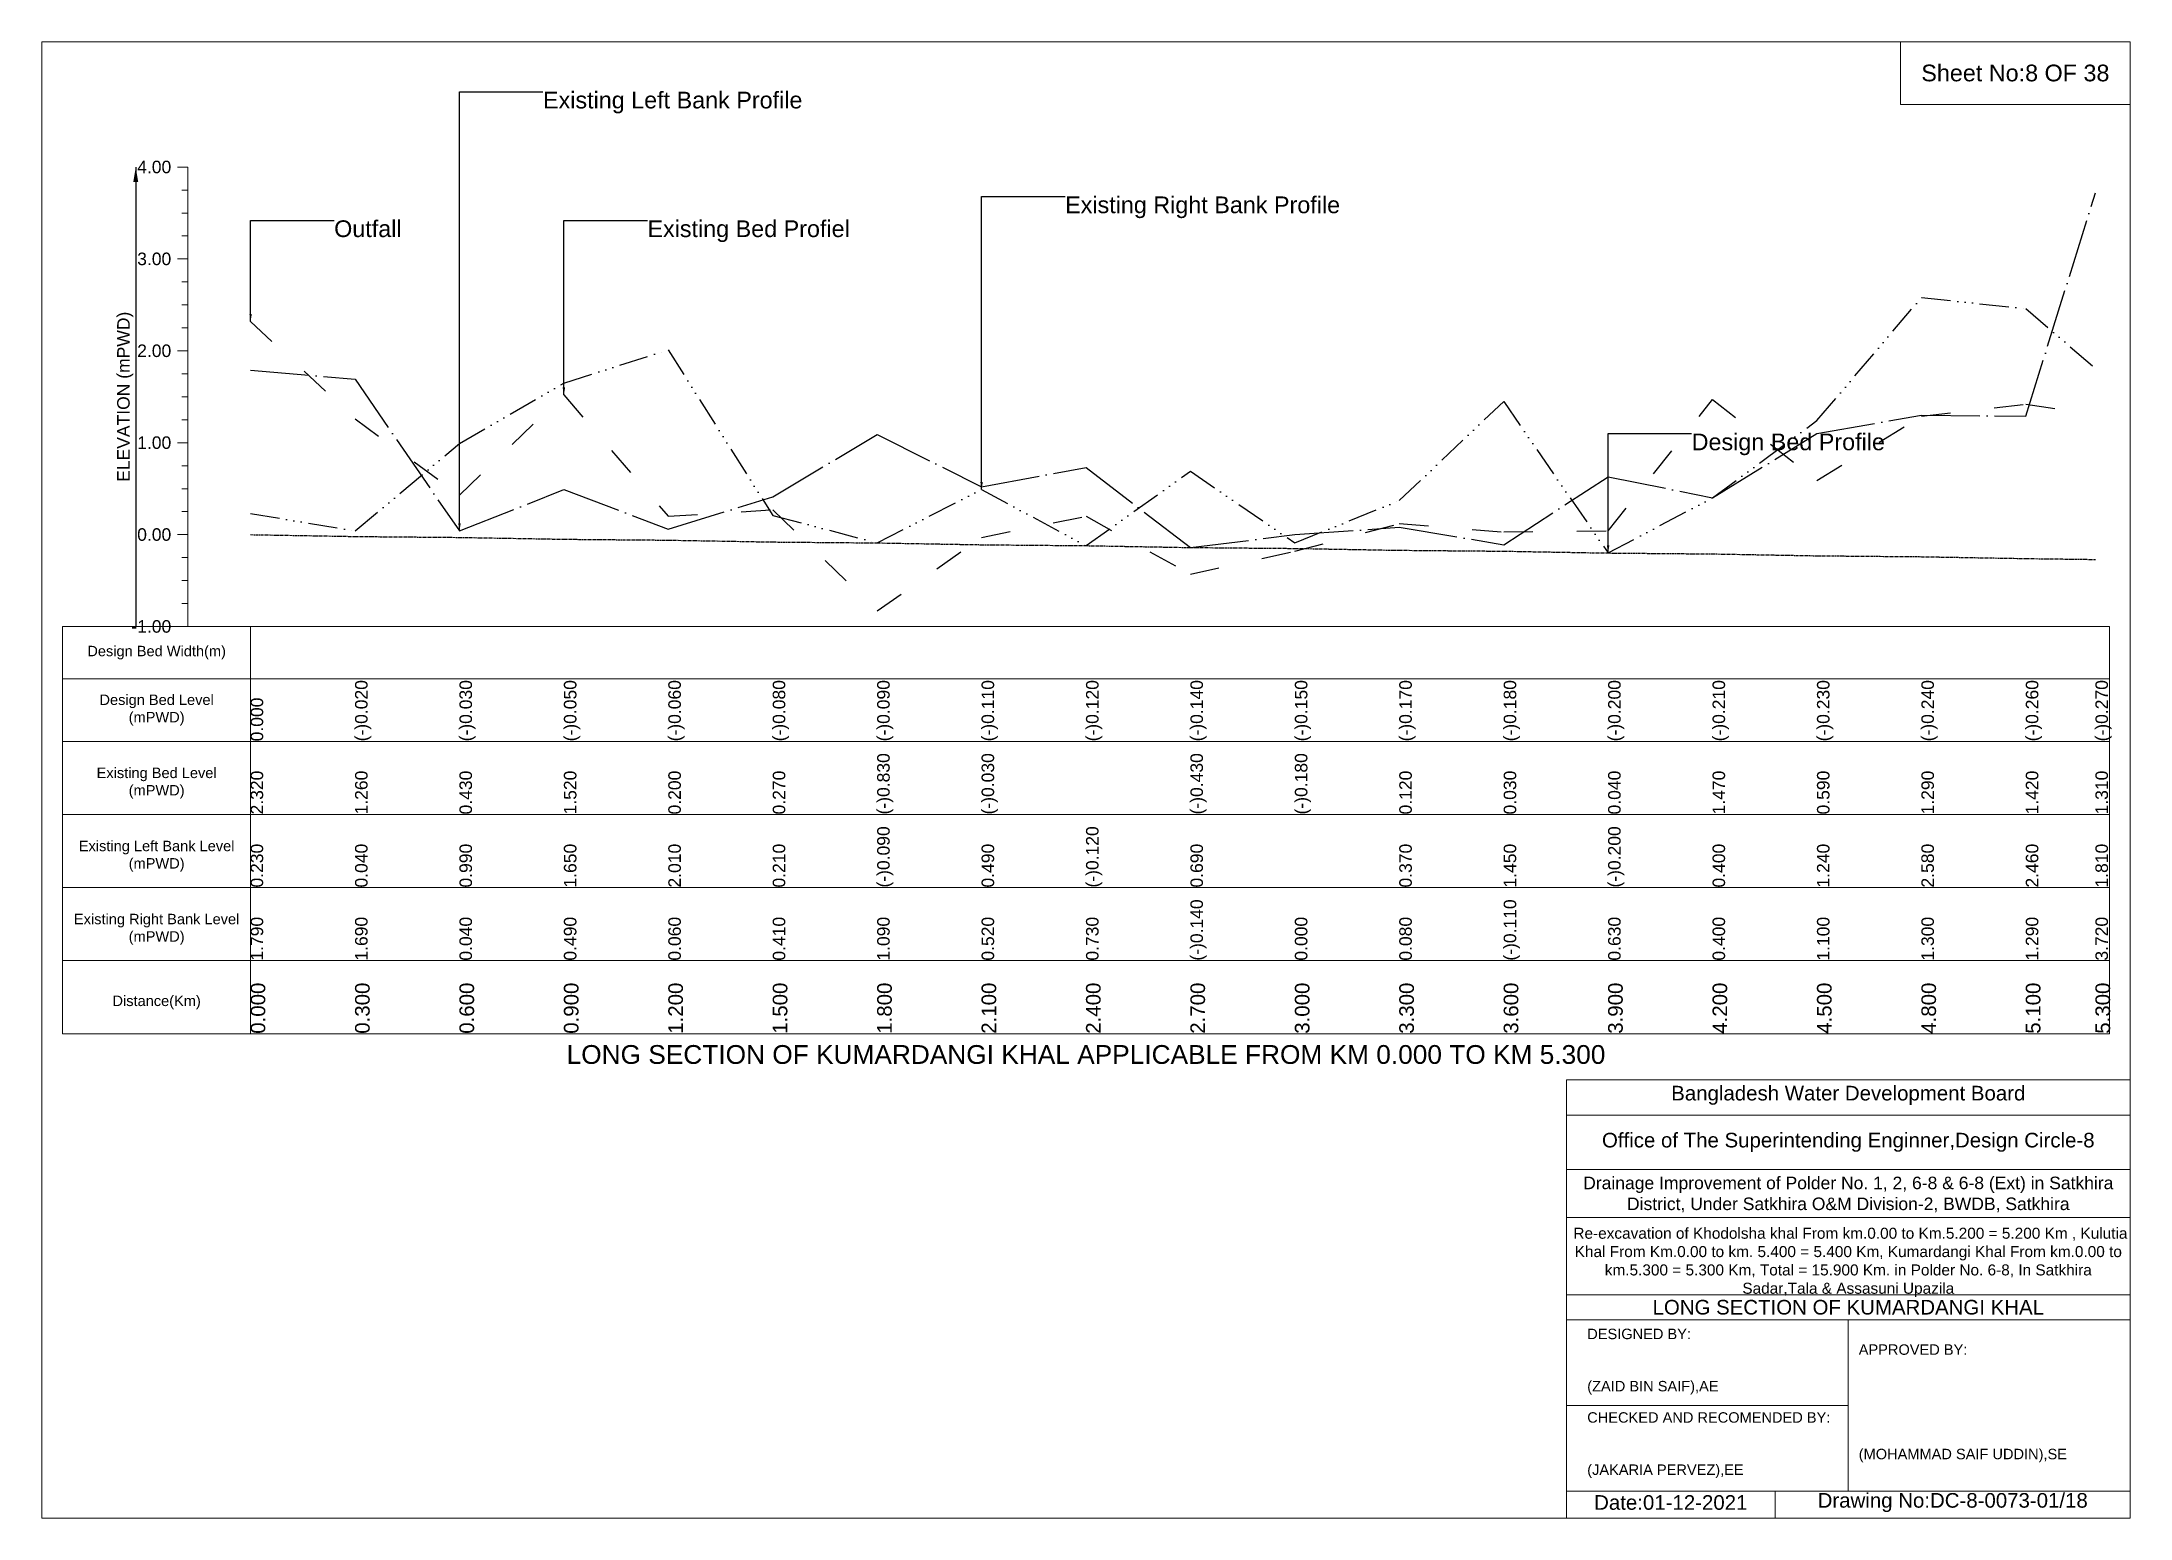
# Model space of a CAD drawing. Header units: inches. Extents: x 93000 to 476000, y -4242 to 0.
# Drawn here: x 170000 to 176000, y -4242 to 0 of the extents above; entities that cross this region are included whole.
import ezdxf

# ---------------------------------------------------------------- set-up
doc = ezdxf.new("R2010")
doc.units = ezdxf.units.IN
doc.header["$LTSCALE"] = 7
doc.header["$MEASUREMENT"] = 0
for name, pattern in [('ACAD_ISO03W100', [30, 12, -18]), ('ACAD_ISO04W100', [30, 24, -3, 0, -3]), ('ACAD_ISO14W100', [24, 12, -3, 0, -3, 0, -3, 0, -3]), ('CENTER', [2, 1.25, -0.25, 0.25, -0.25])]:
    doc.linetypes.add(name, pattern=pattern)
for name, color, linetype, lineweight in [('Cross section Data Border', 7, 'Continuous', 9), ('Design Bed Level Long Section', 7, 'CENTER', 25), ('Existing Bed Level for Long Section', 7, 'ACAD_ISO03W100', 25), ('Existing Left Bank of Long section', 7, 'ACAD_ISO04W100', 25), ('Existing Right Bank of Long Section', 7, 'ACAD_ISO14W100', 25), ('Long Section Border', 7, 'Continuous', 9), ('Long Section Labels', 7, 'Continuous', 9), ('Vscale for Long Section', 7, 'Continuous', 9)]:
    doc.layers.add(name, color=color, linetype=linetype, lineweight=lineweight)
doc.styles.get("Standard").update_dxf_attribs({"font": 'arial.ttf'})
doc.dimstyles.get("Standard").update_dxf_attribs({"dimtxt": 0.18, "dimasz": 0.18, "dimexe": 0.18, "dimexo": 0.0625, "dimgap": 0.09, "dimtad": 0, "dimtih": 1, "dimtoh": 1, "dimdec": 4, "dimzin": 0, "dimdsep": 46, "dimtxsty": 'Standard', "dimcen": 0.09, "dimadec": 0, "dimazin": 0, "dimtfac": 1, "dimtdec": 4, "dimtofl": 0, "dimtmove": 0, "dimatfit": 3, "dimfxl": 1, "dimtolj": 1, "dimtzin": 0, "dimarcsym": 0})

msp = doc.modelspace()

# ---------------------------------------------------------------- texts
at = {"layer": 'Cross section Data Border', "attachment_point": 5}
for s, insert, char_height in [('Sheet No:8 OF 38', (175670, -90), 48), ('Bangladesh Water Development Board', (175190, -3027), 42), ('Office of The Superintending Enginner,Design Circle-8', (175190, -3162), 42)]:
    msp.add_mtext(s, dxfattribs=dict(at, insert=insert, char_height=char_height))
at = {"layer": 'Cross section Data Border'}
for s, insert, char_height, width, attachment_point in [('Drainage Improvement of Polder No. 1, 2, 6-8 & 6-8 (Ext) in Satkhira District, Under Satkhira O&M Division-2, BWDB, Satkhira', (175190, -3312), 36, 1680, 5), (' Re-excavation of Khodolsha khal From km.0.00 to Km.5.200 = 5.200 Km , Kulutia Khal From Km.0.00 to km. 5.400 = 5.400 Km, Kumardangi Khal From km.0.00 to km.5.300 = 5.300 Km, Total = 15.900 Km. in Polder No. 6-8, In Satkhira Sadar,Tala & Assasuni Upazila', (175190, -3507), 31.6143, 1620, 5), ('LONG SECTION OF KUMARDANGI KHAL', (175190, -3636), 42, 1680, 5), ('DESIGNED BY:^J^J^J(ZAID BIN SAIF),AE', (174440, -3792), 30, 840, 4), ('APPROVED BY:^J^J^J^J^J^J(MOHAMMAD SAIF UDDIN),SE', (175220, -3912), 30, 840, 4), ('CHECKED AND RECOMENDED BY:^J^J^J(JAKARIA PERVEZ),EE', (174440, -4032), 30, 840, 4), ('Date:01-12-2021', (174680, -4197), 42, 840, 5), ('Drawing No:DC-8-0073-01/18', (175490, -4197), 42, 1320, 5)]:
    msp.add_mtext(s, dxfattribs=dict(at, insert=insert, char_height=char_height, width=width, attachment_point=attachment_point))
at = {"layer": 'Long Section Border', "attachment_point": 5}
for s, insert, char_height in [('Design Bed Width(m)', (170330, -1755), 30), ('Design Bed Level^J(mPWD)', (170330, -1920), 30), ('Existing Bed Level^J(mPWD)', (170330, -2130), 30), ('Existing Left Bank Level^J(mPWD)', (170330, -2340), 30), ('Existing Right Bank Level^J(mPWD)', (170330, -2550), 30), ('Distance(Km)', (170330, -2760), 30), ('LONG SECTION OF KUMARDANGI KHAL APPLICABLE FROM KM 0.000 TO KM 5.300', (173000, -2910), 54)]:
    msp.add_mtext(s, dxfattribs=dict(at, insert=insert, char_height=char_height))
at = {"layer": 'Long Section Labels', "char_height": 48, "attachment_point": 1}
for s, insert in [('Existing Left Bank Profile', (171440, -143.5)), ('Existing Right Bank Profile', (172940, -444.5)), ('Outfall', (170840, -513.1)), ('Existing Bed Profiel', (171740, -513.1)), ('Design Bed Profile', (174740, -1125.6))]:
    msp.add_mtext(s, dxfattribs=dict(at, insert=insert))
at = {"layer": 'Vscale for Long Section', "char_height": 36, "attachment_point": 6}
for s, insert in [('4.00', (170372, -360)), ('3.00', (170372, -624)), ('2.00', (170372, -888)), ('1.00', (170372, -1152)), ('0.00', (170372, -1416)), ('-1.00', (170372, -1680))]:
    msp.add_mtext(s, dxfattribs=dict(at, insert=insert))
at = {"layer": 'Vscale for Long Section', "rotation": 90}
for s, insert, char_height, attachment_point in [('ELEVATION (mPWD)', (170240, -1020), 36, 5), ('(-)0.020', (170900, -2010), 36, 1), ('(-)0.030', (171200, -2010), 36, 1), ('(-)0.050', (171500, -2010), 36, 1), ('(-)0.060', (171800, -2010), 36, 1), ('(-)0.080', (172100, -2010), 36, 1), ('(-)0.090', (172400, -2010), 36, 1), ('(-)0.110', (172700, -2010), 36, 1), ('(-)0.120', (173000, -2010), 36, 1), ('(-)0.140', (173300, -2010), 36, 1), ('(-)0.150', (173600, -2010), 36, 1), ('(-)0.170', (173900, -2010), 36, 1), ('(-)0.180', (174200, -2010), 36, 1), ('(-)0.200', (174500, -2010), 36, 1), ('(-)0.210', (174800, -2010), 36, 1), ('(-)0.230', (175100, -2010), 36, 1), ('(-)0.240', (175400, -2010), 36, 1), ('(-)0.260', (175700, -2010), 36, 1), ('(-)0.270', (175900, -2010), 36, 1), ('0.000', (170600, -2010), 36, 1), ('2.320', (170600, -2220), 36, 1), ('1.260', (170900, -2220), 36, 1), ('0.430', (171200, -2220), 36, 1), ('1.520', (171500, -2220), 36, 1), ('0.200', (171800, -2220), 36, 1), ('0.200', (171800, -2220), 36, 1), ('0.270', (172100, -2220), 36, 1), ('(-)0.830', (172400, -2220), 36, 1), ('(-)0.030', (172700, -2220), 36, 1), ('(-)0.430', (173300, -2220), 36, 1), ('(-)0.180', (173600, -2220), 36, 1), ('0.120', (173900, -2220), 36, 1), ('0.030', (174200, -2220), 36, 1), ('0.040', (174500, -2220), 36, 1), ('1.470', (174800, -2220), 36, 1), ('0.590', (175100, -2220), 36, 1), ('1.290', (175400, -2220), 36, 1), ('1.420', (175700, -2220), 36, 1), ('1.310', (175900, -2220), 36, 1), ('(-)0.090', (172400, -2430), 36, 1), ('(-)0.090', (172400, -2430), 36, 1), ('(-)0.120', (173000, -2430), 36, 1), ('(-)0.200', (174500, -2430), 36, 1), ('0.230', (170600, -2430), 36, 1), ('0.040', (170900, -2430), 36, 1), ('0.990', (171200, -2430), 36, 1), ('1.650', (171500, -2430), 36, 1), ('2.010', (171800, -2430), 36, 1), ('0.210', (172100, -2430), 36, 1), ('0.490', (172700, -2430), 36, 1), ('0.690', (173300, -2430), 36, 1), ('0.370', (173900, -2430), 36, 1), ('1.450', (174200, -2430), 36, 1), ('0.400', (174800, -2430), 36, 1), ('1.240', (175100, -2430), 36, 1), ('2.580', (175400, -2430), 36, 1), ('2.460', (175700, -2430), 36, 1), ('1.810', (175900, -2430), 36, 1), ('1.790', (170600, -2640), 36, 1), ('1.690', (170900, -2640), 36, 1), ('0.040', (171200, -2640), 36, 1), ('0.490', (171500, -2640), 36, 1), ('0.060', (171800, -2640), 36, 1), ('0.410', (172100, -2640), 36, 1), ('1.090', (172400, -2640), 36, 1), ('0.520', (172700, -2640), 36, 1), ('0.730', (173000, -2640), 36, 1), ('(-)0.140', (173300, -2640), 36, 1), ('0.000', (173600, -2640), 36, 1), ('0.080', (173900, -2640), 36, 1), ('(-)0.110', (174200, -2640), 36, 1), ('0.630', (174500, -2640), 36, 1), ('0.400', (174800, -2640), 36, 1), ('1.100', (175100, -2640), 36, 1), ('1.300', (175400, -2640), 36, 1), ('1.290', (175700, -2640), 36, 1), ('3.720', (175900, -2640), 36, 1), ('0.000', (170600, -2850), 42, 1), ('0.300', (170900, -2850), 42, 1), ('0.600', (171200, -2850), 42, 1), ('0.900', (171500, -2850), 42, 1), ('1.200', (171800, -2850), 42, 1), ('1.500', (172100, -2850), 42, 1), ('1.800', (172400, -2850), 42, 1), ('2.100', (172700, -2850), 42, 1), ('2.400', (173000, -2850), 42, 1), ('2.700', (173300, -2850), 42, 1), ('3.000', (173600, -2850), 42, 1), ('3.300', (173900, -2850), 42, 1), ('3.600', (174200, -2850), 42, 1), ('3.900', (174500, -2850), 42, 1), ('4.200', (174800, -2850), 42, 1), ('4.500', (175100, -2850), 42, 1), ('4.800', (175400, -2850), 42, 1), ('5.100', (175700, -2850), 42, 1), ('5.300', (175900, -2850), 42, 1)]:
    msp.add_mtext(s, dxfattribs=dict(at, insert=insert, char_height=char_height, attachment_point=attachment_point))

# ---------------------------------------------------------------- linework, layer by layer
at = {"layer": 'Cross section Data Border'}
for points in [[(170000, 0), (176000, 0), (176000, -4242), (170000, -4242)], [(175340, 0), (176000, 0), (176000, -180), (175340, -180)]]:
    msp.add_lwpolyline(points, close=True, dxfattribs=at)
for points in [[(174380, -4242), (174380, -2982), (176000, -2982)], [(174380, -3084), (176000, -3084)], [(174380, -3240), (176000, -3240)], [(174380, -3378), (176000, -3378)], [(174380, -3600), (176000, -3600)], [(174380, -3672), (176000, -3672)], [(175190, -3672), (175190, -4164)], [(174380, -3918), (175190, -3918)], [(174380, -4164), (176000, -4164)], [(174980, -4164), (174980, -4242)]]:
    msp.add_lwpolyline(points, dxfattribs=at)
at = {"layer": 'Design Bed Level Long Section'}
msp.add_lwpolyline([(170600, -1416), (170900, -1421.3), (171200, -1423.9), (171500, -1429.2), (171800, -1431.8), (172100, -1437.1), (172400, -1439.8), (172700, -1445), (173000, -1447.7), (173300, -1453), (173600, -1455.6), (173900, -1460.9), (174200, -1463.5), (174500, -1468.8), (174800, -1471.4), (175100, -1476.7), (175400, -1479.4), (175700, -1484.6), (175900, -1487.3)], dxfattribs=at)
at = {"layer": 'Existing Bed Level for Long Section'}
msp.add_lwpolyline([(170600, -803.5), (170900, -1083.4), (171200, -1302.5), (171500, -1014.7), (171800, -1363.2), (172100, -1344.7), (172400, -1635.1), (172700, -1423.9), (173000, -1363.2), (173300, -1529.5), (173600, -1463.5), (173900, -1384.3), (174200, -1408.1), (174500, -1405.4), (174800, -1027.9), (175100, -1260.2), (175400, -1075.4), (175700, -1041.1), (175900, -1070.2)], dxfattribs=at)
at = {"layer": 'Existing Left Bank of Long section'}
msp.add_lwpolyline([(170600, -943.4), (170900, -969.8), (171200, -1405.4), (171500, -1286.6), (171800, -1400.2), (172100, -1307.8), (172400, -1128.2), (172700, -1278.7), (173000, -1223.3), (173300, -1453), (173600, -1416), (173900, -1394.9), (174200, -1445), (174500, -1249.7), (174800, -1310.4), (175100, -1125.6), (175400, -1072.8), (175700, -1075.4), (175900, -433.9)], dxfattribs=at)
at = {"layer": 'Existing Right Bank of Long Section'}
msp.add_lwpolyline([(170600, -1355.3), (170900, -1405.4), (171200, -1154.6), (171500, -980.4), (171800, -885.4), (172100, -1360.6), (172400, -1439.8), (172700, -1286.6), (173000, -1447.7), (173300, -1233.8), (173600, -1439.8), (173900, -1318.3), (174200, -1033.2), (174500, -1468.8), (174800, -1310.4), (175100, -1088.6), (175400, -734.9), (175700, -766.6), (175900, -938.2)], dxfattribs=at)
at = {"layer": 'Long Section Border'}
msp.add_lwpolyline([(170060, -1680), (175940, -1680), (175940, -2850), (170060, -2850)], close=True, dxfattribs=at)
for points in [[(170600, -1680), (170600, -2850)], [(170060, -1830), (175940, -1830)], [(170060, -2010), (175940, -2010)], [(170060, -2220), (175940, -2220)], [(170060, -2430), (175940, -2430)], [(170060, -2640), (175940, -2640)]]:
    msp.add_lwpolyline(points, dxfattribs=at)
at = {"layer": 'Vscale for Long Section'}
for points in [[(170420, -360), (170390, -360)], [(170420, -1680), (170420, -1416), (170420, -1152), (170420, -888), (170420, -624), (170420, -360)], [(170420, -426), (170402, -426)], [(170420, -492), (170402, -492)], [(170420, -558), (170402, -558)], [(170420, -624), (170390, -624)], [(170420, -690), (170402, -690)], [(170420, -756), (170402, -756)], [(170420, -822), (170402, -822)], [(170420, -888), (170390, -888)], [(170420, -954), (170402, -954)], [(170420, -1020), (170402, -1020)], [(170420, -1086), (170402, -1086)], [(170420, -1152), (170390, -1152)], [(170420, -1218), (170402, -1218)], [(170420, -1284), (170402, -1284)], [(170420, -1350), (170402, -1350)], [(170420, -1416), (170390, -1416)], [(170420, -1482), (170402, -1482)], [(170420, -1548), (170402, -1548)], [(170420, -1614), (170402, -1614)], [(170420, -1680), (170390, -1680)]]:
    msp.add_lwpolyline(points, dxfattribs=at)

msp.set_redraw_order([(e.dxf.handle, doc.entitydb.next_handle()) for e in msp.query("TEXT MTEXT ATTDEF DIMENSION ARC_DIMENSION")])  # texts and dimensions are drawn at this point

# ---------------------------------------------------------------- leaders
at = {"layer": 'Long Section Labels', "annotation_type": 0, "has_hookline": 1, "hookline_direction": 0}
for points, text_width in [([(171200, -1405.4), (171200, -143.5), (171439.9, -143.5)], 737.4), ([(172700, -1286.6), (172700, -444.5), (172939.9, -444.5)], 782), ([(170600, -803.5), (170600, -513.1), (170839.9, -513.1)], 185.8), ([(171500, -1014.7), (171500, -513.1), (171739.9, -513.1)], 571.4), ([(174500, -1468.8), (174500, -1125.6), (174739.9, -1125.6)], 547.4)]:
    msp.add_leader(points, dimstyle='Standard', override={"dimasz": 21.6}, dxfattribs=dict(at, text_width=text_width))
at = {"layer": 'Vscale for Long Section'}
msp.add_leader([(170270, -360), (170270, -1680)], dimstyle='Standard', override={"dimasz": 43.2}, dxfattribs=at)

doc.saveas('drawing.dxf')
